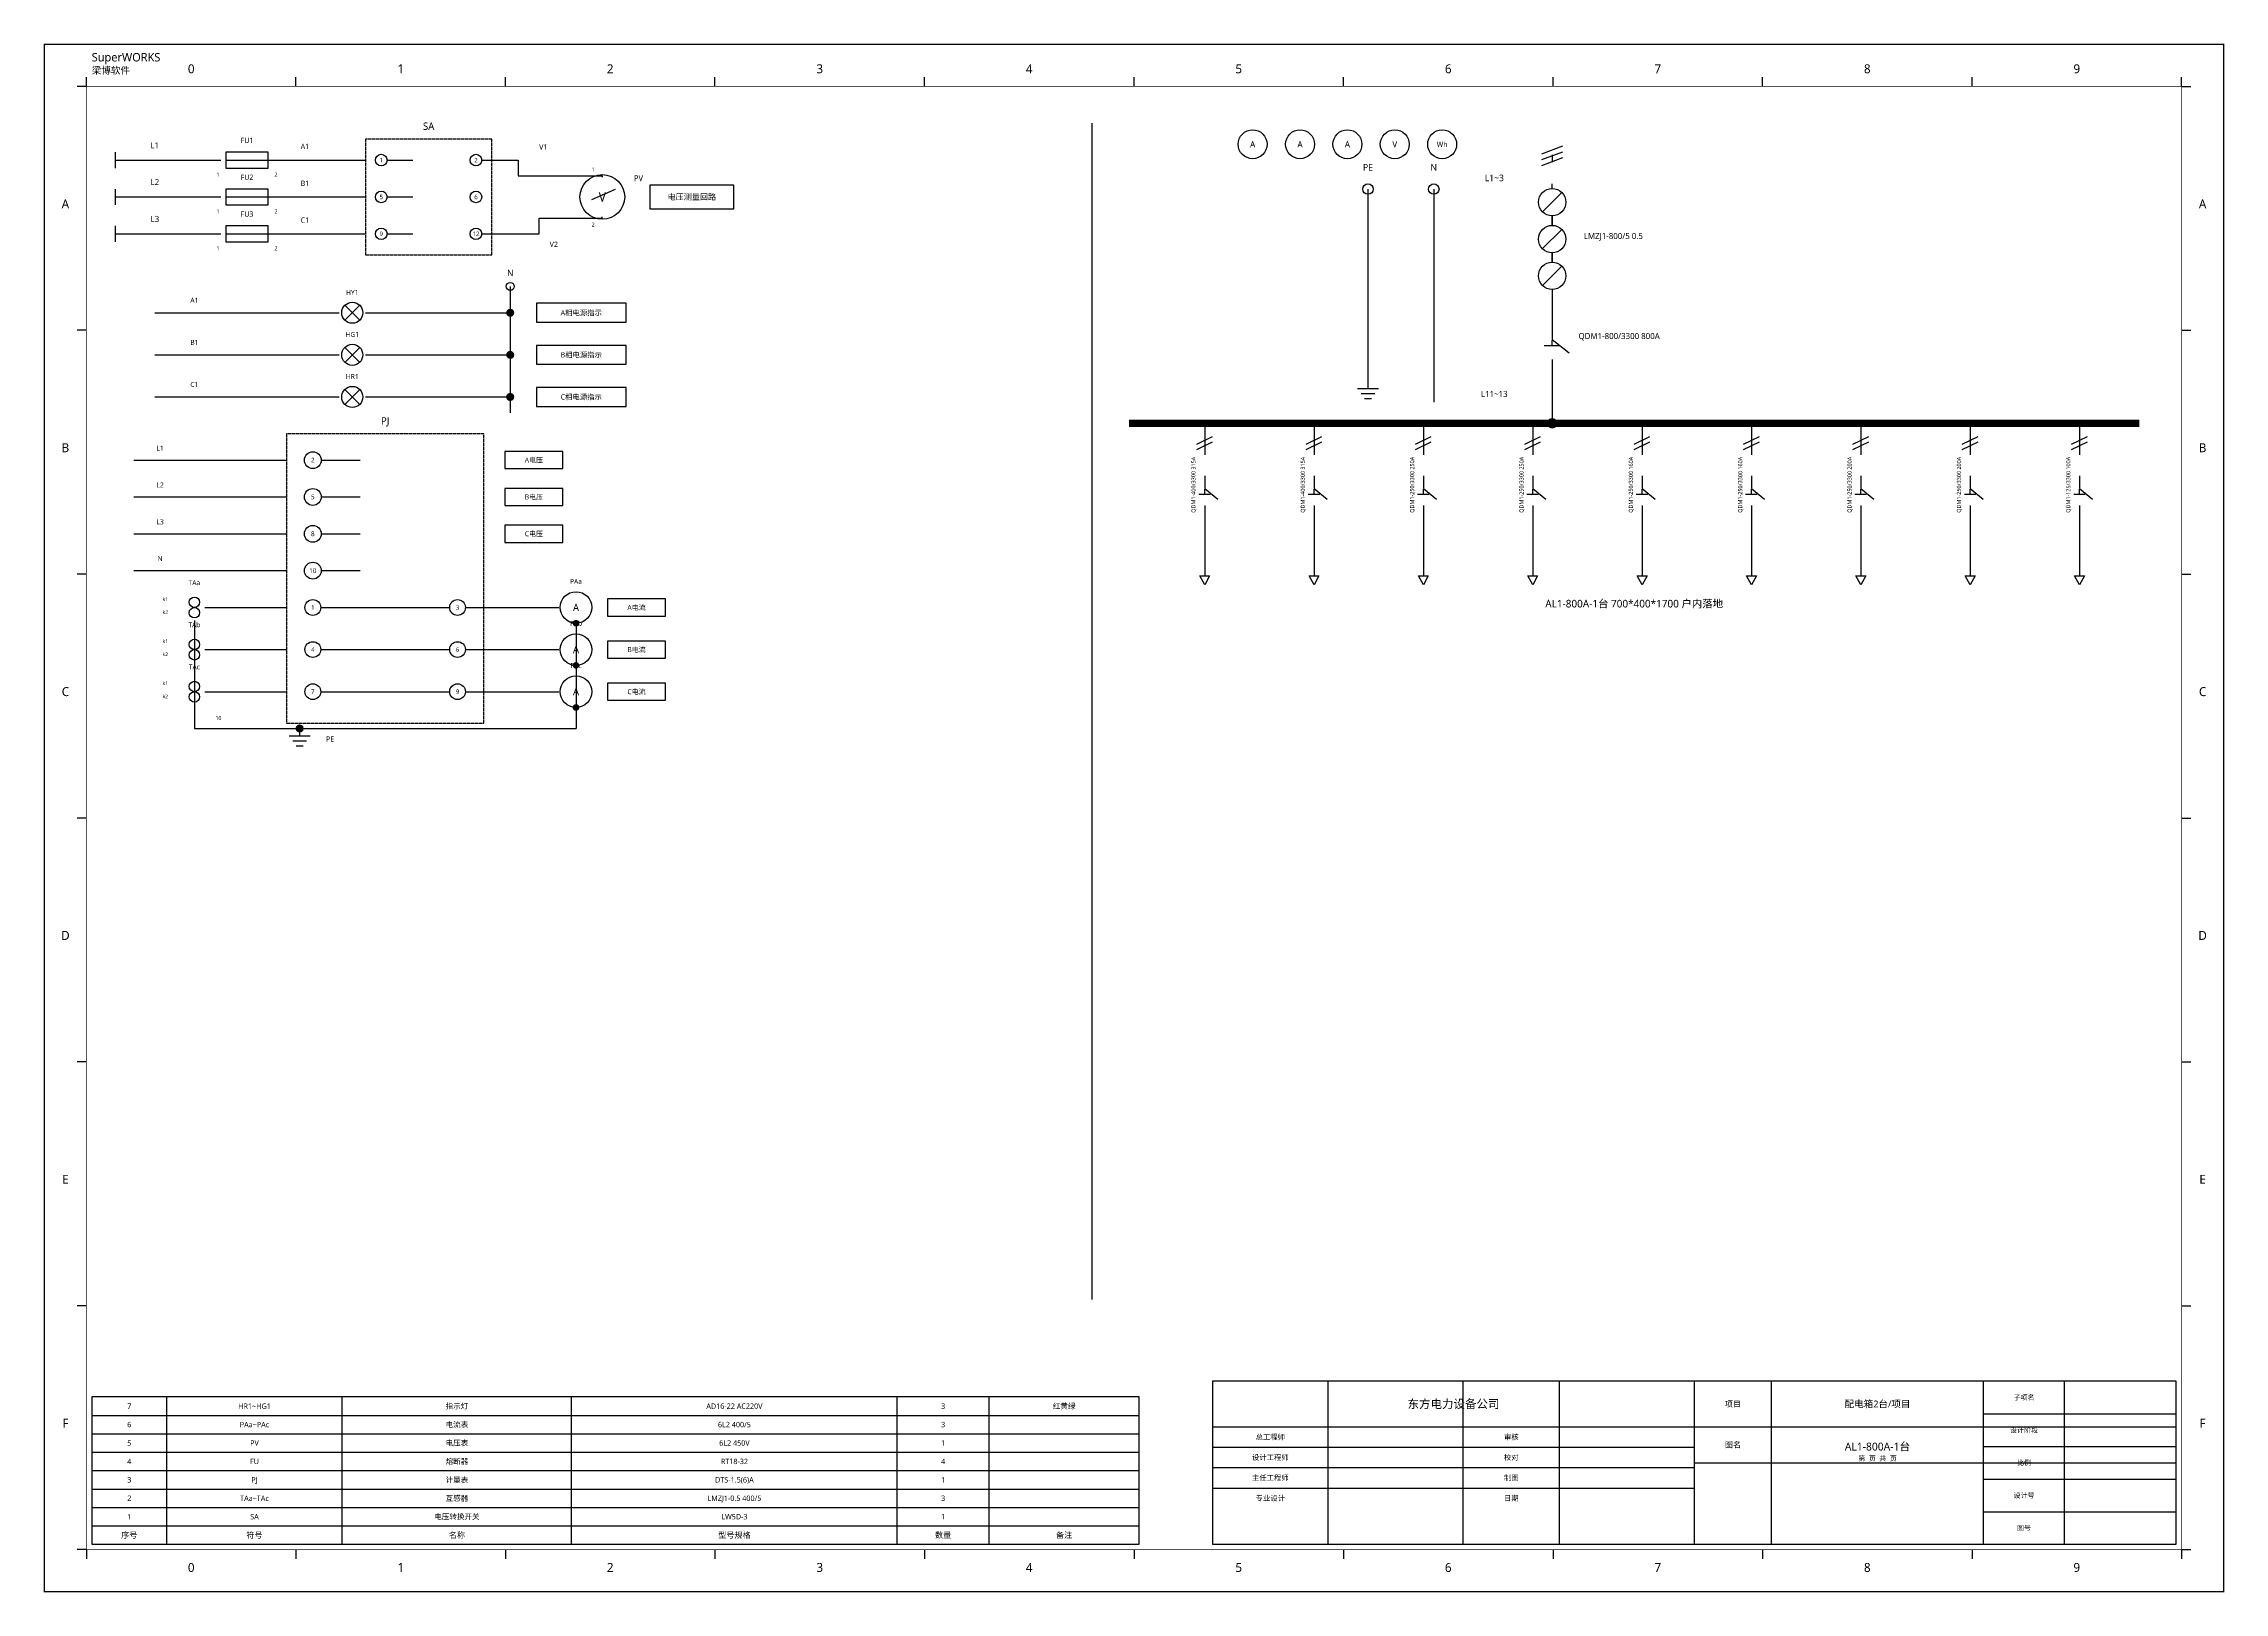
# Model space of a CAD drawing. Header units: millimetres. Extents: x 6 to 834, y 6 to 594.
import ezdxf
from ezdxf.enums import TextEntityAlignment as Align

# ---------------------------------------------------------------- set-up
doc = ezdxf.new("R2010")
doc.units = ezdxf.units.MM
doc.linetypes.add('DASHED', pattern=[1.524, 1.27, -0.254])
for name, color, linetype in [('BORDER', 7, 'Continuous'), ('BUSBAR', 7, 'Continuous'), ('DASHED', 7, 'Continuous'), ('GRID', 8, 'Continuous'), ('SYMBOLS', 7, 'Continuous'), ('TABLE', 7, 'Continuous'), ('TEXT', 7, 'Continuous'), ('TITLE', 7, 'Continuous'), ('WIRING', 7, 'Continuous')]:
    doc.layers.add(name, color=color, linetype=linetype)
doc.styles.add('CJK', font='NotoSansCJK-Regular.ttc')

msp = doc.modelspace()

# ---------------------------------------------------------------- linework, layer by layer
at = {"layer": 'BORDER'}
for points, const_width in [([(6, 6), (834, 6), (834, 594), (6, 594)], 0.55), ([(22, 22), (818, 22), (818, 578), (22, 578)], 0.25)]:
    msp.add_lwpolyline(points, close=True, dxfattribs=dict(at, const_width=const_width))
at = {"layer": 'BUSBAR', "const_width": 2.8}
msp.add_lwpolyline([(418.08, 450), (802, 450)], dxfattribs=at)
at = {"layer": 'DASHED', "linetype": 'DASHED'}
for points in [[(128, 514), (176, 514), (176, 558), (128, 558)], [(98, 336), (173, 336), (173, 446), (98, 446)]]:
    msp.add_lwpolyline(points, close=True, dxfattribs=at)
at = {"layer": 'GRID'}
for p, q in [((22, 578), (22, 581.5)), ((101.6, 578), (101.6, 581.5)), ((181.2, 578), (181.2, 581.5)), ((260.8, 578), (260.8, 581.5)), ((340.4, 578), (340.4, 581.5)), ((420, 578), (420, 581.5)), ((499.6, 578), (499.6, 581.5)), ((579.2, 578), (579.2, 581.5)), ((658.8, 578), (658.8, 581.5)), ((738.4, 578), (738.4, 581.5)), ((818, 578), (818, 581.5)), ((22, 578), (18.5, 578)), ((818, 578), (821.5, 578)), ((404.08, 117), (404.08, 564)), ((22, 485.33), (18.5, 485.33)), ((818, 485.33), (821.5, 485.33)), ((22, 392.67), (18.5, 392.67)), ((818, 392.67), (821.5, 392.67)), ((22, 300), (18.5, 300)), ((818, 300), (821.5, 300)), ((22, 207.33), (18.5, 207.33)), ((818, 207.33), (821.5, 207.33)), ((22, 114.67), (18.5, 114.67)), ((818, 114.67), (821.5, 114.67)), ((22, 22), (18.5, 22)), ((22, 22), (22, 18.5)), ((101.6, 22), (101.6, 18.5)), ((181.2, 22), (181.2, 18.5)), ((260.8, 22), (260.8, 18.5)), ((340.4, 22), (340.4, 18.5)), ((420, 22), (420, 18.5)), ((499.6, 22), (499.6, 18.5)), ((579.2, 22), (579.2, 18.5)), ((658.8, 22), (658.8, 18.5)), ((738.4, 22), (738.4, 18.5)), ((818, 22), (818, 18.5)), ((818, 22), (821.5, 22))]:
    msp.add_line(p, q, dxfattribs=at)
at = {"layer": 'SYMBOLS'}
for p, q in [((574.89, 552.4), (582.89, 555.4)), ((75, 550), (91, 550)), ((574.89, 550.2), (582.89, 553.2)), ((574.89, 548), (582.89, 551)), ((214, 535), (223, 539)), ((75, 536), (91, 536)), ((575.25, 530.36), (582.53, 537.64)), ((75, 522), (91, 522)), ((575.25, 516.36), (582.53, 523.64)), ((575.25, 502.36), (582.53, 509.64)), ((120.4, 489.4), (125.6, 494.6)), ((120.4, 494.6), (125.6, 489.4)), ((578.89, 481.8), (585.39, 476.8)), ((578.89, 479.5), (578.89, 481.5)), ((120.4, 473.4), (125.6, 478.6)), ((120.4, 478.6), (125.6, 473.4)), ((575.89, 479.5), (581.89, 479.5)), ((120.4, 457.4), (125.6, 462.6)), ((120.4, 462.6), (125.6, 457.4)), ((504.89, 463.2), (512.89, 463.2)), ((506.29, 461.3), (511.49, 461.3)), ((507.59, 459.4), (510.19, 459.4)), ((443.85, 442), (449.85, 445)), ((443.85, 440), (449.85, 443)), ((485.4, 442), (491.4, 445)), ((485.4, 440), (491.4, 443)), ((526.95, 442), (532.95, 445)), ((526.95, 440), (532.95, 443)), ((568.49, 442), (574.49, 445)), ((568.49, 440), (574.49, 443)), ((610.04, 442), (616.04, 445)), ((610.04, 440), (616.04, 443)), ((651.59, 442), (657.59, 445)), ((651.59, 440), (657.59, 443)), ((693.13, 442), (699.13, 445)), ((693.13, 440), (699.13, 443)), ((734.68, 442), (740.68, 445)), ((734.68, 440), (740.68, 443)), ((776.23, 442), (782.23, 445)), ((776.23, 440), (782.23, 443)), ((444.65, 423), (449.05, 423)), ((446.85, 425.2), (451.85, 421.2)), ((446.85, 423), (446.85, 425)), ((486.2, 423), (490.6, 423)), ((488.4, 425.2), (493.4, 421.2)), ((488.4, 423), (488.4, 425)), ((527.75, 423), (532.15, 423)), ((529.95, 425.2), (534.95, 421.2)), ((529.95, 423), (529.95, 425)), ((569.29, 423), (573.69, 423)), ((571.49, 425.2), (576.49, 421.2)), ((571.49, 423), (571.49, 425)), ((610.84, 423), (615.24, 423)), ((613.04, 425.2), (618.04, 421.2)), ((613.04, 423), (613.04, 425)), ((652.39, 423), (656.79, 423)), ((654.59, 425.2), (659.59, 421.2)), ((654.59, 423), (654.59, 425)), ((693.93, 423), (698.33, 423)), ((696.13, 425.2), (701.13, 421.2)), ((696.13, 423), (696.13, 425)), ((735.48, 423), (739.88, 423)), ((737.68, 425.2), (742.68, 421.2)), ((737.68, 423), (737.68, 425)), ((777.03, 423), (781.43, 423)), ((779.23, 425.2), (784.23, 421.2)), ((779.23, 423), (779.23, 425)), ((99, 331.2), (107, 331.2)), ((100.4, 329.3), (105.6, 329.3)), ((101.7, 327.4), (104.3, 327.4))]:
    msp.add_line(p, q, dxfattribs=at)
for points in [[(75, 547), (91, 547), (91, 553), (75, 553)], [(75, 533), (91, 533), (91, 539), (75, 539)], [(236, 531.5), (268, 531.5), (268, 540.5), (236, 540.5)], [(75, 519), (91, 519), (91, 525), (75, 525)], [(193, 488.4), (227, 488.4), (227, 495.6), (193, 495.6)], [(193, 472.4), (227, 472.4), (227, 479.6), (193, 479.6)], [(193, 456.4), (227, 456.4), (227, 463.6), (193, 463.6)], [(181, 432.75), (203, 432.75), (203, 439.25), (181, 439.25)], [(181, 418.75), (203, 418.75), (203, 425.25), (181, 425.25)], [(181, 404.75), (203, 404.75), (203, 411.25), (181, 411.25)], [(444.98, 392), (448.72, 392), (446.85, 388.6)], [(486.53, 392), (490.27, 392), (488.4, 388.6)], [(528.08, 392), (531.82, 392), (529.95, 388.6)], [(569.62, 392), (573.36, 392), (571.49, 388.6)], [(611.17, 392), (614.91, 392), (613.04, 388.6)], [(652.72, 392), (656.46, 392), (654.59, 388.6)], [(694.26, 392), (698, 392), (696.13, 388.6)], [(735.81, 392), (739.55, 392), (737.68, 388.6)], [(777.36, 392), (781.1, 392), (779.23, 388.6)], [(220, 376.75), (242, 376.75), (242, 383.25), (220, 383.25)], [(220, 360.75), (242, 360.75), (242, 367.25), (220, 367.25)], [(220, 344.75), (242, 344.75), (242, 351.25), (220, 351.25)], [(208, 334), (208, 334), (208, 334), (208, 334), (208, 334), (208, 334), (208, 334), (208, 334), (208, 334), (208, 334), (208, 334), (208, 334)], [(208, 334), (208, 334), (208, 334), (208, 334), (208, 334), (208, 334), (208, 334), (208, 334), (208, 334), (208, 334), (208, 334), (208, 334)]]:
    msp.add_lwpolyline(points, close=True, dxfattribs=at)
for points, const_width in [([(183.85, 492), (183.74, 492.43), (183.43, 492.74), (183, 492.85), (182.57, 492.74), (182.26, 492.43), (182.15, 492), (182.26, 491.57), (182.57, 491.26), (183, 491.15), (183.43, 491.26), (183.74, 491.57)], 1.36), ([(183.85, 476), (183.74, 476.43), (183.43, 476.74), (183, 476.85), (182.57, 476.74), (182.26, 476.43), (182.15, 476), (182.26, 475.57), (182.57, 475.26), (183, 475.15), (183.43, 475.26), (183.74, 475.57)], 1.36), ([(183.85, 460), (183.74, 460.43), (183.43, 460.74), (183, 460.85), (182.57, 460.74), (182.26, 460.43), (182.15, 460), (182.26, 459.57), (182.57, 459.26), (183, 459.15), (183.43, 459.26), (183.74, 459.57)], 1.36), ([(579.99, 450), (579.84, 450.55), (579.44, 450.95), (578.89, 451.1), (578.34, 450.95), (577.93, 450.55), (577.79, 450), (577.93, 449.45), (578.34, 449.05), (578.89, 448.9), (579.44, 449.05), (579.84, 449.45)], 1.76), ([(208.7, 374), (208.61, 374.35), (208.35, 374.61), (208, 374.7), (207.65, 374.61), (207.39, 374.35), (207.3, 374), (207.39, 373.65), (207.65, 373.39), (208, 373.3), (208.35, 373.39), (208.61, 373.65)], 1.12), ([(208.7, 358), (208.61, 358.35), (208.35, 358.61), (208, 358.7), (207.65, 358.61), (207.39, 358.35), (207.3, 358), (207.39, 357.65), (207.65, 357.39), (208, 357.3), (208.35, 357.39), (208.61, 357.65)], 1.12), ([(208.7, 342), (208.61, 342.35), (208.35, 342.61), (208, 342.7), (207.65, 342.61), (207.39, 342.35), (207.3, 342), (207.39, 341.65), (207.65, 341.39), (208, 341.3), (208.35, 341.39), (208.61, 341.65)], 1.12), ([(103.85, 334), (103.74, 334.43), (103.42, 334.74), (103, 334.85), (102.58, 334.74), (102.26, 334.43), (102.15, 334), (102.26, 333.57), (102.58, 333.26), (103, 333.15), (103.42, 333.26), (103.74, 333.57)], 1.36)]:
    msp.add_lwpolyline(points, close=True, dxfattribs=dict(at, const_width=const_width))
for centre, radius in [((465.08, 556), 5.5), ((483.08, 556), 5.5), ((501.08, 556), 5.5), ((519.08, 556), 5.5), ((537.08, 556), 5.5), ((134, 550), 2.2), ((170, 550), 2.2), ((218, 536), 8.5), ((508.89, 539), 2), ((533.89, 539), 2), ((578.89, 534), 5.2), ((134, 536), 2.2), ((170, 536), 2.2), ((134, 522), 2.2), ((170, 522), 2.2), ((578.89, 520), 5.2), ((578.89, 506), 5.2), ((183, 502), 1.5), ((123, 492), 4), ((183, 492), 0.85), ((123, 476), 4), ((183, 476), 0.85), ((123, 460), 4), ((183, 460), 0.85), ((578.89, 450), 1.1), ((108, 436), 3.2), ((108, 422), 3.2), ((108, 408), 3.2), ((108, 394), 3.2), ((63, 381.98), 1.98), ((108, 380), 3), ((163, 380), 3), ((208, 380), 6), ((63, 378.02), 1.98), ((208, 374), 0.7), ((63, 365.98), 1.98), ((108, 364), 3), ((163, 364), 3), ((208, 364), 6), ((63, 362.02), 1.98), ((208, 358), 0.7), ((63, 349.98), 1.98), ((63, 346.02), 1.98), ((108, 348), 3), ((163, 348), 3), ((208, 348), 6), ((208, 342), 0.7), ((103, 334), 0.85), ((208, 334), 0), ((208, 334), 0)]:
    msp.add_circle(centre, radius, dxfattribs=at)
at = {"layer": 'TABLE'}
for p, q in [((52.54, 24), (52.54, 80)), ((119.14, 24), (119.14, 80)), ((206.35, 24), (206.35, 80)), ((330.03, 24), (330.03, 80)), ((364.92, 24), (364.92, 80)), ((24, 73), (422, 73)), ((24, 66), (422, 66)), ((24, 59), (422, 59)), ((24, 52), (422, 52)), ((24, 45), (422, 45)), ((24, 38), (422, 38)), ((24, 31), (422, 31))]:
    msp.add_line(p, q, dxfattribs=at)
msp.add_lwpolyline([(24, 24), (422, 24), (422, 80), (24, 80)], close=True, dxfattribs=at)
at = {"layer": 'TITLE'}
for p, q in [((493.78, 24), (493.78, 86)), ((545.04, 24), (545.04, 86)), ((581.66, 24), (581.66, 86)), ((632.92, 24), (632.92, 86)), ((662.21, 24), (662.21, 86)), ((742.77, 24), (742.77, 86)), ((773.53, 24), (773.53, 86)), ((449.84, 68.64), (816, 68.64)), ((742.77, 73.6), (816, 73.6)), ((449.84, 60.89), (632.92, 60.89)), ((742.77, 61.2), (816, 61.2)), ((449.84, 53.14), (632.92, 53.14)), ((632.92, 55), (816, 55)), ((449.84, 45.39), (632.92, 45.39)), ((742.77, 48.8), (816, 48.8)), ((742.77, 36.4), (816, 36.4))]:
    msp.add_line(p, q, dxfattribs=at)
msp.add_lwpolyline([(449.84, 24), (816, 24), (816, 86), (449.84, 86)], close=True, dxfattribs=at)
at = {"layer": 'WIRING'}
for p, q in [((33, 547), (33, 553)), ((33, 550), (73, 550)), ((91, 550), (128, 550)), ((136.2, 550), (146, 550)), ((172.2, 550), (186, 550)), ((186, 550), (186, 544)), ((578.89, 552), (578.89, 549.2)), ((33, 533), (33, 539)), ((186, 544), (218, 544)), ((218, 544), (218, 543.5)), ((508.89, 539), (508.89, 466)), ((533.89, 539), (533.89, 458)), ((578.89, 539.2), (578.89, 541)), ((33, 536), (73, 536)), ((91, 536), (128, 536)), ((136.2, 536), (146, 536)), ((33, 519), (33, 525)), ((33, 522), (73, 522)), ((91, 522), (128, 522)), ((136.2, 522), (146, 522)), ((172.2, 522), (194, 522)), ((194, 522), (194, 528)), ((194, 528), (218, 528)), ((218, 528), (218, 528.5)), ((578.89, 528.8), (578.89, 525.2)), ((578.89, 525.2), (578.89, 528.8)), ((578.89, 514.8), (578.89, 511.2)), ((578.89, 511.2), (578.89, 514.8)), ((183, 502), (183, 454)), ((578.89, 500.8), (578.89, 488)), ((48, 492), (118, 492)), ((128, 492), (183, 492)), ((578.89, 489), (578.89, 481.8)), ((48, 476), (118, 476)), ((128, 476), (183, 476)), ((578.89, 474.2), (578.89, 467)), ((508.89, 466), (508.89, 463.2)), ((578.89, 467), (578.89, 450)), ((578.89, 467), (578.89, 451.4)), ((48, 460), (118, 460)), ((128, 460), (183, 460)), ((446.85, 448.6), (446.85, 438)), ((488.4, 448.6), (488.4, 438)), ((529.95, 448.6), (529.95, 438)), ((571.49, 448.6), (571.49, 438)), ((613.04, 448.6), (613.04, 438)), ((654.59, 448.6), (654.59, 438)), ((696.13, 448.6), (696.13, 438)), ((737.68, 448.6), (737.68, 438)), ((779.23, 448.6), (779.23, 438)), ((40, 436), (98, 436)), ((111.2, 436), (126, 436)), ((446.85, 430), (446.85, 425.2)), ((488.4, 430), (488.4, 425.2)), ((529.95, 430), (529.95, 425.2)), ((571.49, 430), (571.49, 425.2)), ((613.04, 430), (613.04, 425.2)), ((654.59, 430), (654.59, 425.2)), ((696.13, 430), (696.13, 425.2)), ((737.68, 430), (737.68, 425.2)), ((779.23, 430), (779.23, 425.2)), ((40, 422), (98, 422)), ((111.2, 422), (126, 422)), ((446.85, 418.8), (446.85, 414)), ((488.4, 418.8), (488.4, 414)), ((529.95, 418.8), (529.95, 414)), ((571.49, 418.8), (571.49, 414)), ((613.04, 418.8), (613.04, 414)), ((654.59, 418.8), (654.59, 414)), ((696.13, 418.8), (696.13, 414)), ((737.68, 418.8), (737.68, 414)), ((779.23, 418.8), (779.23, 414)), ((40, 408), (98, 408)), ((111.2, 408), (126, 408)), ((446.85, 414), (446.85, 392)), ((488.4, 414), (488.4, 392)), ((529.95, 414), (529.95, 392)), ((571.49, 414), (571.49, 392)), ((613.04, 414), (613.04, 392)), ((654.59, 414), (654.59, 392)), ((696.13, 414), (696.13, 392)), ((737.68, 414), (737.68, 392)), ((779.23, 414), (779.23, 392)), ((40, 394), (98, 394)), ((111.2, 394), (126, 394)), ((63, 375), (63, 334)), ((67, 380), (98, 380)), ((111, 380), (160, 380)), ((166, 380), (201.5, 380)), ((208, 374), (208, 370)), ((208, 374), (208, 334)), ((208, 374), (208, 334)), ((63, 359), (63, 334)), ((67, 364), (98, 364)), ((111, 364), (160, 364)), ((166, 364), (201.5, 364)), ((208, 358), (208, 354)), ((208, 358), (208, 334)), ((67, 348), (98, 348)), ((111, 348), (160, 348)), ((166, 348), (201.5, 348)), ((63, 343), (63, 334)), ((208, 342), (208, 338)), ((208, 342), (208, 334)), ((63, 334), (208, 334)), ((103, 334), (103, 331.2))]:
    msp.add_line(p, q, dxfattribs=at)

# ---------------------------------------------------------------- texts
at = {"layer": 'GRID', "style": 'CJK'}
for s, p in [('0', (61.8, 583)), ('1', (141.4, 583)), ('2', (221, 583)), ('3', (300.6, 583)), ('4', (380.2, 583)), ('5', (459.8, 583)), ('6', (539.4, 583)), ('7', (619, 583)), ('8', (698.6, 583)), ('9', (778.2, 583)), ('A', (14, 531.67)), ('A', (826, 531.67)), ('B', (14, 439)), ('B', (826, 439)), ('C', (14, 346.33)), ('C', (826, 346.33)), ('D', (14, 253.67)), ('D', (826, 253.67)), ('E', (14, 161)), ('E', (826, 161)), ('F', (14, 68.33)), ('F', (826, 68.33)), ('0', (61.8, 13.5)), ('1', (141.4, 13.5)), ('2', (221, 13.5)), ('3', (300.6, 13.5)), ('4', (380.2, 13.5)), ('5', (459.8, 13.5)), ('6', (539.4, 13.5)), ('7', (619, 13.5)), ('8', (698.6, 13.5)), ('9', (778.2, 13.5))]:
    msp.add_text(s, height=3.4, dxfattribs=at).set_placement(p, align=Align.CENTER)
at = {"layer": 'TABLE', "style": 'CJK'}
for s, height, p in [('7', 2.05, (38.27, 76.5)), ('HR1~HG1', 2.05, (85.84, 76.5)), ('指示灯', 2.05, (162.75, 76.5)), ('AD16-22 AC220V', 2.05, (268.19, 76.5)), ('3', 2.05, (347.47, 76.5)), ('红黄绿', 2.05, (393.46, 76.5)), ('6', 2.05, (38.27, 69.5)), ('PAa~PAc', 2.05, (85.84, 69.5)), ('电流表', 2.05, (162.75, 69.5)), ('6L2 400/5', 2.05, (268.19, 69.5)), ('3', 2.05, (347.47, 69.5)), ('5', 2.05, (38.27, 62.5)), ('PV', 2.05, (85.84, 62.5)), ('电压表', 2.05, (162.75, 62.5)), ('6L2 450V', 2.05, (268.19, 62.5)), ('1', 2.05, (347.47, 62.5)), ('4', 2.05, (38.27, 55.5)), ('FU', 2.05, (85.84, 55.5)), ('熔断器', 2.05, (162.75, 55.5)), ('计量表', 2.05, (162.75, 48.5)), ('RT18-32', 2.05, (268.19, 55.5)), ('4', 2.05, (347.47, 55.5)), ('3', 2.05, (38.27, 48.5)), ('2', 2.05, (38.27, 41.5)), ('TAa~TAc', 2.05, (85.84, 41.5)), ('PJ', 2.05, (85.84, 48.5)), ('互感器', 2.05, (162.75, 41.5)), ('LMZJ1-0.5 400/5', 2.05, (268.19, 41.5)), ('DTS-1.5(6)A', 2.05, (268.19, 48.5)), ('3', 2.05, (347.47, 41.5)), ('1', 2.05, (347.47, 48.5)), ('1', 2.05, (38.27, 34.5)), ('SA', 2.05, (85.84, 34.5)), ('电压转换开关', 2.05, (162.75, 34.5)), ('LW5D-3', 2.05, (268.19, 34.5)), ('1', 2.05, (347.47, 34.5)), ('序号', 2.2, (38.27, 27.5)), ('符号', 2.2, (85.84, 27.5)), ('名称', 2.2, (162.75, 27.5)), ('型号规格', 2.2, (268.19, 27.5)), ('数量', 2.2, (347.47, 27.5)), ('备注', 2.2, (393.46, 27.5))]:
    msp.add_text(s, height=height, dxfattribs=at).set_placement(p, align=Align.MIDDLE_CENTER)
at = {"layer": 'TEXT', "style": 'CJK'}
for s, height, p in [('SA', 2.8, (152, 561.5)), ('L1', 2.3, (48, 554.5)), ('FU1', 2, (83, 556.5)), ('A1', 2, (105, 554.2)), ('PE', 2.5, (508.89, 546)), ('N', 2.5, (533.89, 546)), ('L2', 2.3, (48, 540.5)), ('FU2', 2, (83, 542.5)), ('B1', 2, (105, 540.2)), ('L1~3', 2.5, (556.89, 542)), ('FU3', 2, (83, 528.5)), ('L3', 2.3, (48, 526.5)), ('C1', 2, (105, 526.2)), ('N', 2.4, (183, 506)), ('A1', 1.9, (63, 495.8)), ('HY1', 1.9, (123, 498.8)), ('B1', 1.9, (63, 479.8)), ('HG1', 1.9, (123, 482.8)), ('C1', 1.9, (63, 463.8)), ('HR1', 1.9, (123, 466.8)), ('L11~13', 2.3, (556.89, 460)), ('PJ', 2.8, (135.5, 449.5)), ('L1', 1.9, (50, 439.6)), ('L2', 1.9, (50, 425.6)), ('L3', 1.9, (50, 411.6)), ('N', 1.9, (50, 397.6)), ('TAa', 1.85, (63, 388.5)), ('PAa', 1.85, (208, 389)), ('TAb', 1.85, (63, 372.5)), ('PAb', 1.85, (208, 373)), ('TAc', 1.85, (63, 356.5)), ('PAc', 1.85, (208, 357))]:
    msp.add_text(s, height=height, dxfattribs=at).set_placement(p, align=Align.CENTER)
for s, height, p in [('V1', 2, (194, 554)), ('PV', 2.2, (230, 542)), ('LMZJ1-800/5 0.5', 2.3, (590.89, 520)), ('V2', 2, (198, 517)), ('QDM1-800/3300 800A', 2.3, (588.89, 482)), ('10', 1.5, (71, 337.2)), ('PE', 2, (113, 329))]:
    msp.add_text(s, height=height, dxfattribs=at).set_placement(p)
for s, height, p in [('A', 2.4, (465.08, 556)), ('A', 2.4, (483.08, 556)), ('A', 2.4, (501.08, 556)), ('V', 2.4, (519.08, 556)), ('Wh', 2, (537.08, 556)), ('1', 1.7, (134, 550)), ('2', 1.7, (170, 550)), ('1', 1.5, (214.5, 546.5)), ('1', 1.55, (72, 544.5)), ('2', 1.55, (94, 544.5)), ('1', 1.55, (72, 530.5)), ('2', 1.55, (94, 530.5)), ('5', 1.7, (134, 536)), ('6', 1.7, (170, 536)), ('V', 3.5, (218, 536)), ('电压测量回路', 2.2, (252, 536)), ('9', 1.7, (134, 522)), ('12', 1.7, (170, 522)), ('2', 1.5, (214.5, 525.5)), ('1', 1.55, (72, 516.5)), ('2', 1.55, (94, 516.5)), ('A相电源指示', 2, (210, 492)), ('B相电源指示', 2, (210, 476)), ('C相电源指示', 2, (210, 460)), ('2', 1.8, (108, 436)), ('A电压', 1.9, (192, 436)), ('5', 1.8, (108, 422)), ('B电压', 1.9, (192, 422)), ('8', 1.8, (108, 408)), ('C电压', 1.9, (192, 408)), ('10', 1.8, (108, 394)), ('A', 2.8, (208, 380)), ('A电流', 1.9, (231, 380)), ('1', 1.7, (108, 380)), ('3', 1.7, (163, 380)), ('4', 1.7, (108, 364)), ('6', 1.7, (163, 364)), ('A', 2.8, (208, 364)), ('B电流', 1.9, (231, 364)), ('7', 1.7, (108, 348)), ('9', 1.7, (163, 348)), ('A', 2.8, (208, 348)), ('C电流', 1.9, (231, 348))]:
    msp.add_text(s, height=height, dxfattribs=at).set_placement(p, align=Align.MIDDLE_CENTER)
for s, p in [('QDM1-400/3300 315A', (443.35, 416)), ('QDM1-400/3300 315A', (484.9, 416)), ('QDM1-250/3300 250A', (526.45, 416)), ('QDM1-250/3300 250A', (567.99, 416)), ('QDM1-250/3300 160A', (609.54, 416)), ('QDM1-250/3300 160A', (651.09, 416)), ('QDM1-250/3300 200A', (692.63, 416)), ('QDM1-250/3300 200A', (734.18, 416)), ('QDM1-125/3300 100A', (775.73, 416))]:
    msp.add_text(s, height=1.55, rotation=90, dxfattribs=at).set_placement(p)
for s, p in [('k1', (53, 382.5)), ('k2', (53, 377.5)), ('k1', (53, 366.5)), ('k2', (53, 361.5)), ('k1', (53, 350.5)), ('k2', (53, 345.5))]:
    msp.add_text(s, height=1.4, dxfattribs=at).set_placement(p, align=Align.RIGHT)
at = {"layer": 'TITLE', "style": 'CJK'}
for s, height, p in [('SuperWORKS', 3.2, (24, 587.5)), ('梁博软件', 2.6, (24, 582.8))]:
    msp.add_text(s, height=height, dxfattribs=at).set_placement(p)
msp.add_text('AL1-800A-1台 700*400*1700 户内落地', height=2.9, dxfattribs=at).set_placement((610.04, 380), align=Align.CENTER)
for s, height, p in [('东方电力设备公司', 3.2, (541.38, 77.32)), ('项目', 2.2, (647.57, 77.32)), ('配电箱2台/项目', 2.6, (702.49, 77.32)), ('子项名', 1.9, (758.15, 79.8)), ('设计阶段', 1.9, (758.15, 67.4)), ('设计工程师', 2, (471.81, 57.02)), ('总工程师', 2, (471.81, 64.77)), ('校对', 2, (563.35, 57.02)), ('审核', 2, (563.35, 64.77)), ('图名', 2.2, (647.57, 61.82)), ('AL1-800A-1台', 3, (702.49, 61.14)), ('主任工程师', 2, (471.81, 49.27)), ('制图', 2, (563.35, 49.27)), ('第  页  共  页', 1.9, (702.49, 56.64)), ('比例', 1.9, (758.15, 55)), ('专业设计', 2, (471.81, 41.52)), ('日期', 2, (563.35, 41.52)), ('设计号', 1.9, (758.15, 42.6)), ('图号', 1.9, (758.15, 30.2))]:
    msp.add_text(s, height=height, dxfattribs=at).set_placement(p, align=Align.MIDDLE_CENTER)

doc.saveas('drawing.dxf')
